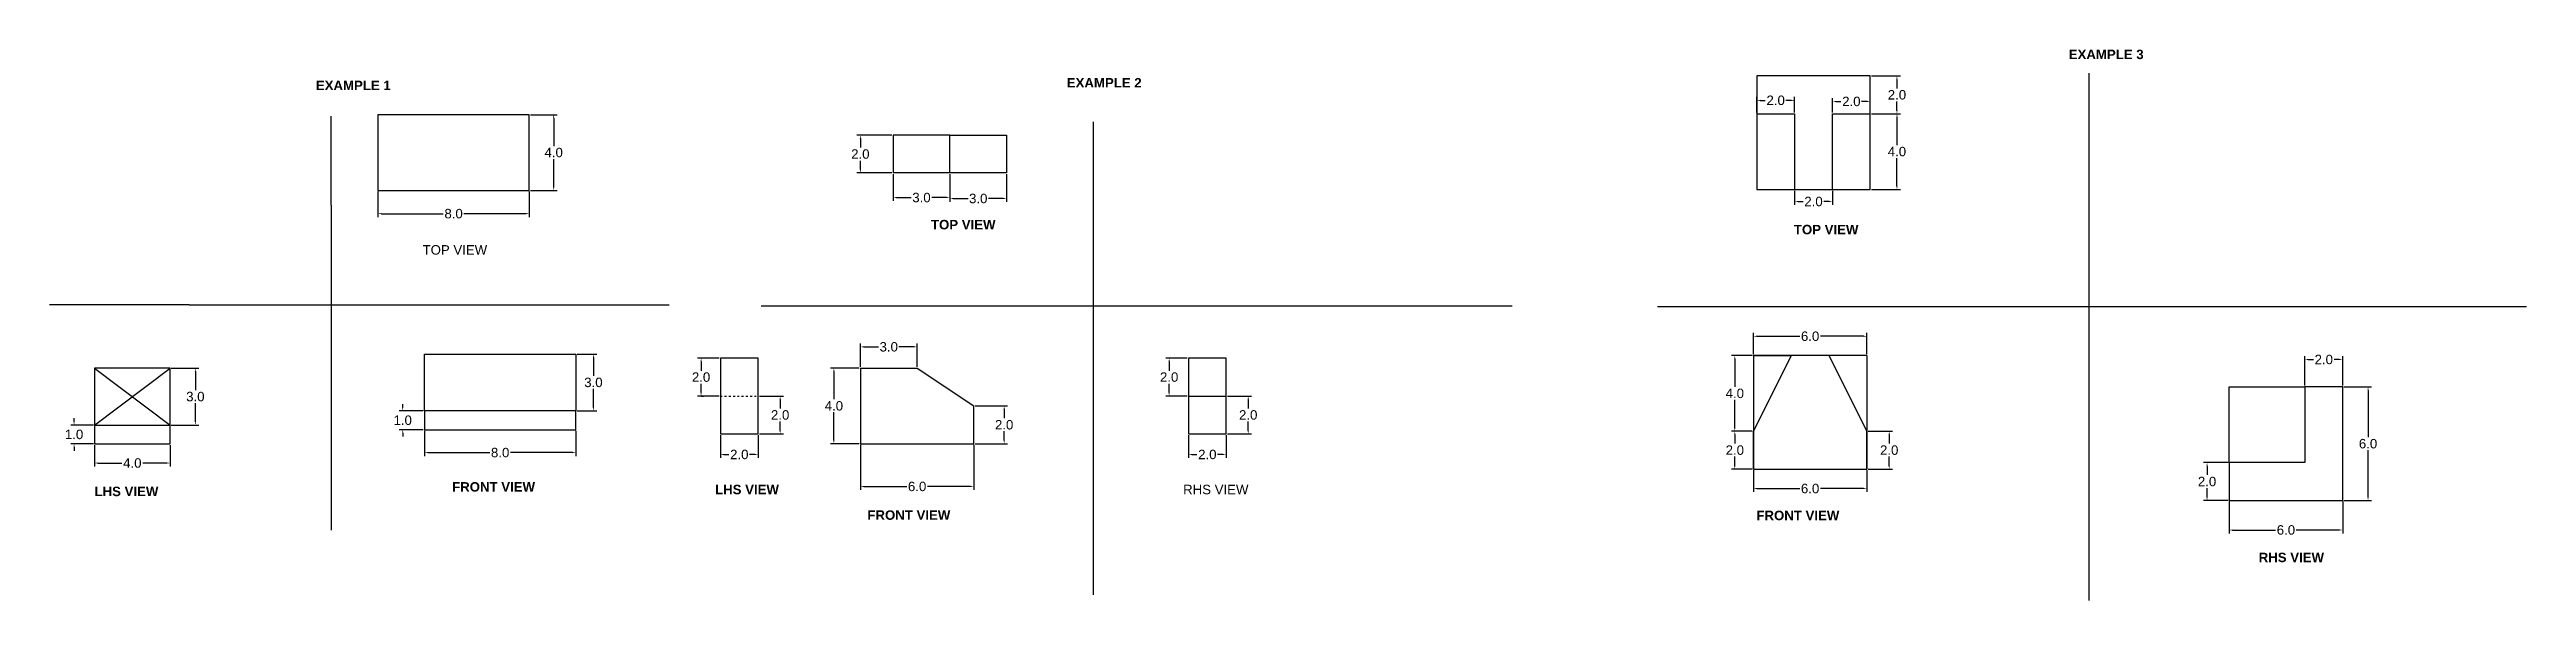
# Model space of a CAD drawing. Header units: inches. Extents: x 2 to 302, y 25 to 79.
# Drawn here: x 2.4 to 133.3, y 29.6 to 58.7 of the extents above; entities that cross this region are included whole.
import ezdxf

# ---------------------------------------------------------------- set-up
doc = ezdxf.new("R2010")
doc.units = ezdxf.units.IN
doc.header["$MEASUREMENT"] = 0
doc.linetypes.add('ACAD_ISO07W100', pattern=[3, 0, -3])
doc.linetypes.add('DOT2', pattern=[0.125, 0, -0.125])
doc.styles.get("Standard").update_dxf_attribs({"font": 'arial.ttf'})
doc.dimstyles.get("Standard").update_dxf_attribs({"dimtxt": 0.5, "dimasz": 0.18, "dimexe": 0.18, "dimexo": 0.0625, "dimgap": 0.09, "dimtad": 0, "dimtih": 1, "dimtoh": 1, "dimdec": 1, "dimzin": 0, "dimdsep": 46, "dimtxsty": 'Standard', "dimcen": 0.09, "dimadec": 0, "dimazin": 0, "dimtfac": 1, "dimtdec": 1, "dimtofl": 0, "dimtmove": 0, "dimatfit": 3, "dimfxl": 1, "dimtolj": 1, "dimtzin": 0, "dimarcsym": 0})

msp = doc.modelspace()

# ---------------------------------------------------------------- texts
at = {"attachment_point": 1}
for s, width, heights, insert, char_height in [('{\\fArial|b1|i0|c0|p34;EXAMPLE 3}', 8.9647, [0], (109.09, 58.73), 0.5), ('\\pxt4,10;{\\fArial|b1|i0|c0|p34;EXAMPLE 1}', 6.7871, [0.765], (16.44, 57.09), 0.5), ('{\\fArial|b1|i0|c0|p34;EXAMPLE 2}', 8.9647, [0], (56.13, 57.23), 0.5), ('{\\fArial|b1|i0|c0|p34;TOP VIEW}', 7.2906, [0], (48.95, 49.73), 0.5), ('{\\fArial|b1|i0|c0|p34;TOP VIEW}', 7.2906, [0], (94.56, 49.47), 0.5), ('\\P{\\H2.5x;TOP VIEW}', 6.128, [0], (22.08, 48.73), 0.2), ('{\\fArial|b1|i0|c0|p34;LHS VIEW}', 5.0131, [0], (4.74, 35.63), 0.5), ('{\\fArial|b1|i0|c0|p34;FRONT VIEW}', 6.8675, [0], (23.64, 35.87), 0.5), ('{\\fArial|b1|i0|c0|p34;LHS VIEW}', 3.5028, [0], (37.54, 35.73), 0.5), ('RHS VIEW', 3.5028, [0], (62.28, 35.73), 0.5), ('{\\fArial|b1|i0|c0|p34;FRONT VIEW}', 6.1139, [0], (45.59, 34.38), 0.5), ('{\\fArial|b1|i0|c0|p34;FRONT VIEW}', 6.0846, [0], (92.58, 34.36), 0.5), ('{\\fArial|b1|i0|c0|p34;RHS VIEW}', 6.0846, [0], (119.13, 32.14), 0.5)]:
    msp.add_mtext_dynamic_manual_height_columns(s, width=width, gutter_width=1, heights=heights, dxfattribs=dict(at, insert=insert, char_height=char_height))

# ---------------------------------------------------------------- blocks, each defined once
blk = doc.blocks.new('*D3')
at = {"color": 0, "lineweight": -2, "transparency": 16777216}
for p, q in [((19.72, 51.23), (19.72, 49.88)), ((27.72, 51.23), (27.72, 49.88)), ((19.9, 50.06), (23.17, 50.06)), ((27.54, 50.06), (24.26, 50.06))]:
    blk.add_line(p, q, dxfattribs=at)
at = {"color": 0, "transparency": 16777216}
for points in [[(19.9, 50.09), (19.9, 50.03), (19.72, 50.06)], [(27.54, 50.09), (27.54, 50.03), (27.72, 50.06)]]:
    blk.add_solid(points, dxfattribs=at)
at = {"layer": 'Defpoints', "color": 0, "transparency": 16777216}
for p in [(19.72, 51.29), (27.72, 51.29), (27.72, 50.06)]:
    blk.add_point(p, dxfattribs=at)
at = {"color": 0, "transparency": 16777216, "insert": (23.72, 50.06), "char_height": 0.5, "attachment_point": 5}
blk.add_mtext('\\A1;8.0', dxfattribs=at)
blk = doc.blocks.new('*D4')
at = {"color": 0, "lineweight": -2, "transparency": 16777216}
for p, q in [((27.78, 55.29), (29.19, 55.29)), ((29.01, 55.11), (29.01, 53.63)), ((29.01, 51.47), (29.01, 52.94)), ((27.78, 51.29), (29.19, 51.29))]:
    blk.add_line(p, q, dxfattribs=at)
at = {"color": 0, "transparency": 16777216}
for points in [[(28.98, 55.11), (29.04, 55.11), (29.01, 55.29)], [(28.98, 51.47), (29.04, 51.47), (29.01, 51.29)]]:
    blk.add_solid(points, dxfattribs=at)
at = {"layer": 'Defpoints', "color": 0, "transparency": 16777216}
for p in [(27.72, 55.29), (27.72, 51.29), (29.01, 51.29)]:
    blk.add_point(p, dxfattribs=at)
at = {"color": 0, "transparency": 16777216, "insert": (29.01, 53.29), "char_height": 0.5, "attachment_point": 5}
blk.add_mtext('\\A1;4.0', dxfattribs=at)
blk = doc.blocks.new('*D6')
at = {"color": 0, "lineweight": -2, "transparency": 16777216}
for p, q in [((22.12, 39.64), (20.85, 39.64)), ((21.03, 39.82), (21.03, 40)), ((22.12, 38.64), (20.85, 38.64)), ((21.03, 38.46), (21.03, 38.28))]:
    blk.add_line(p, q, dxfattribs=at)
at = {"color": 0, "transparency": 16777216}
for points in [[(21, 39.82), (21.06, 39.82), (21.03, 39.64)], [(21, 38.46), (21.06, 38.46), (21.03, 38.64)]]:
    blk.add_solid(points, dxfattribs=at)
at = {"layer": 'Defpoints', "color": 0, "transparency": 16777216}
for p in [(22.18, 39.64), (21.03, 38.64), (22.18, 38.64)]:
    blk.add_point(p, dxfattribs=at)
at = {"color": 0, "transparency": 16777216, "insert": (21.03, 39.14), "char_height": 0.5, "attachment_point": 5}
blk.add_mtext('\\A1;1.0', dxfattribs=at)
blk = doc.blocks.new('*D7')
at = {"color": 0, "lineweight": -2, "transparency": 16777216}
for p, q in [((22.18, 38.58), (22.18, 37.25)), ((30.18, 38.58), (30.18, 37.25)), ((22.36, 37.43), (25.64, 37.43)), ((30, 37.43), (26.73, 37.43))]:
    blk.add_line(p, q, dxfattribs=at)
at = {"color": 0, "transparency": 16777216}
for points in [[(22.36, 37.46), (22.36, 37.4), (22.18, 37.43)], [(30, 37.46), (30, 37.4), (30.18, 37.43)]]:
    blk.add_solid(points, dxfattribs=at)
at = {"layer": 'Defpoints', "color": 0, "transparency": 16777216}
for p in [(22.18, 38.64), (30.18, 38.64), (30.18, 37.43)]:
    blk.add_point(p, dxfattribs=at)
at = {"color": 0, "transparency": 16777216, "insert": (26.18, 37.43), "char_height": 0.5, "attachment_point": 5}
blk.add_mtext('\\A1;8.0', dxfattribs=at)
blk = doc.blocks.new('*D8')
at = {"color": 0, "lineweight": -2, "transparency": 16777216}
for p, q in [((30.25, 42.64), (31.29, 42.64)), ((31.11, 42.46), (31.11, 41.49)), ((31.11, 39.82), (31.11, 40.8)), ((30.25, 39.64), (31.29, 39.64))]:
    blk.add_line(p, q, dxfattribs=at)
at = {"color": 0, "transparency": 16777216}
for points in [[(31.08, 42.46), (31.14, 42.46), (31.11, 42.64)], [(31.08, 39.82), (31.14, 39.82), (31.11, 39.64)]]:
    blk.add_solid(points, dxfattribs=at)
at = {"layer": 'Defpoints', "color": 0, "transparency": 16777216}
for p in [(30.18, 42.64), (30.18, 39.64), (31.11, 39.64)]:
    blk.add_point(p, dxfattribs=at)
at = {"color": 0, "transparency": 16777216, "insert": (31.11, 41.14), "char_height": 0.5, "attachment_point": 5}
blk.add_mtext('\\A1;3.0', dxfattribs=at)
blk = doc.blocks.new('*D9')
at = {"color": 0, "lineweight": -2, "transparency": 16777216}
for p, q in [((4.74, 37.83), (4.74, 36.7)), ((4.92, 36.88), (6.18, 36.88)), ((8.56, 36.88), (7.29, 36.88)), ((8.74, 37.83), (8.74, 36.7))]:
    blk.add_line(p, q, dxfattribs=at)
at = {"color": 0, "transparency": 16777216}
for points in [[(4.92, 36.91), (4.92, 36.85), (4.74, 36.88)], [(8.56, 36.91), (8.56, 36.85), (8.74, 36.88)]]:
    blk.add_solid(points, dxfattribs=at)
at = {"layer": 'Defpoints', "color": 0, "transparency": 16777216}
for p in [(4.74, 37.89), (8.74, 37.89), (8.74, 36.88)]:
    blk.add_point(p, dxfattribs=at)
at = {"color": 0, "transparency": 16777216, "insert": (6.74, 36.88), "char_height": 0.5, "attachment_point": 5}
blk.add_mtext('\\A1;4.0', dxfattribs=at)
blk = doc.blocks.new('*D10')
at = {"color": 0, "lineweight": -2, "transparency": 16777216}
for p, q in [((4.68, 38.89), (3.48, 38.89)), ((3.66, 39.07), (3.66, 39.25)), ((4.68, 37.89), (3.48, 37.89)), ((3.66, 37.71), (3.66, 37.53))]:
    blk.add_line(p, q, dxfattribs=at)
at = {"color": 0, "transparency": 16777216}
for points in [[(3.63, 39.07), (3.69, 39.07), (3.66, 38.89)], [(3.63, 37.71), (3.69, 37.71), (3.66, 37.89)]]:
    blk.add_solid(points, dxfattribs=at)
at = {"layer": 'Defpoints', "color": 0, "transparency": 16777216}
for p in [(3.66, 38.89), (4.74, 38.89), (4.74, 37.89)]:
    blk.add_point(p, dxfattribs=at)
at = {"color": 0, "transparency": 16777216, "insert": (3.66, 38.39), "char_height": 0.5, "attachment_point": 5}
blk.add_mtext('\\A1;1.0', dxfattribs=at)
blk = doc.blocks.new('*D11')
at = {"color": 0, "lineweight": -2, "transparency": 16777216}
for p, q in [((8.8, 41.89), (10.25, 41.89)), ((10.07, 41.71), (10.07, 40.74)), ((10.07, 39.07), (10.07, 40.05)), ((8.8, 38.89), (10.25, 38.89))]:
    blk.add_line(p, q, dxfattribs=at)
at = {"color": 0, "transparency": 16777216}
for points in [[(10.04, 41.71), (10.1, 41.71), (10.07, 41.89)], [(10.04, 39.07), (10.1, 39.07), (10.07, 38.89)]]:
    blk.add_solid(points, dxfattribs=at)
at = {"layer": 'Defpoints', "color": 0, "transparency": 16777216}
for p in [(8.74, 41.89), (10.07, 41.89), (8.74, 38.89)]:
    blk.add_point(p, dxfattribs=at)
at = {"color": 0, "transparency": 16777216, "insert": (10.07, 40.39), "char_height": 0.5, "attachment_point": 5}
blk.add_mtext('\\A1;3.0', dxfattribs=at)
blk = doc.blocks.new('*D12')
at = {"color": 0, "lineweight": -2, "transparency": 16777216}
for p, q in [((46.95, 52.14), (46.95, 50.73)), ((49.95, 52.14), (49.95, 50.73)), ((47.13, 50.91), (47.91, 50.91)), ((49.77, 50.91), (48.99, 50.91))]:
    blk.add_line(p, q, dxfattribs=at)
at = {"color": 0, "transparency": 16777216}
for points in [[(47.13, 50.94), (47.13, 50.88), (46.95, 50.91)], [(49.77, 50.94), (49.77, 50.88), (49.95, 50.91)]]:
    blk.add_solid(points, dxfattribs=at)
at = {"layer": 'Defpoints', "color": 0, "transparency": 16777216}
for p in [(46.95, 52.21), (49.95, 52.21), (49.95, 50.91)]:
    blk.add_point(p, dxfattribs=at)
at = {"color": 0, "transparency": 16777216, "insert": (48.45, 50.91), "char_height": 0.5, "attachment_point": 5}
blk.add_mtext('\\A1;3.0', dxfattribs=at)
blk = doc.blocks.new('*D13')
at = {"color": 0, "lineweight": -2, "transparency": 16777216}
for p, q in [((49.95, 52.14), (49.95, 50.68)), ((52.95, 52.14), (52.95, 50.68)), ((50.13, 50.86), (50.91, 50.86)), ((52.77, 50.86), (51.99, 50.86))]:
    blk.add_line(p, q, dxfattribs=at)
at = {"color": 0, "transparency": 16777216}
for points in [[(50.13, 50.89), (50.13, 50.83), (49.95, 50.86)], [(52.77, 50.89), (52.77, 50.83), (52.95, 50.86)]]:
    blk.add_solid(points, dxfattribs=at)
at = {"layer": 'Defpoints', "color": 0, "transparency": 16777216}
for p in [(49.95, 52.21), (52.95, 52.21), (52.95, 50.86)]:
    blk.add_point(p, dxfattribs=at)
at = {"color": 0, "transparency": 16777216, "insert": (51.45, 50.86), "char_height": 0.5, "attachment_point": 5}
blk.add_mtext('\\A1;3.0', dxfattribs=at)
blk = doc.blocks.new('*D14')
at = {"color": 0, "lineweight": -2, "transparency": 16777216}
for p, q in [((46.89, 54.21), (45.04, 54.21)), ((45.22, 54.03), (45.22, 53.55)), ((45.22, 52.39), (45.22, 52.86)), ((46.89, 52.21), (45.04, 52.21))]:
    blk.add_line(p, q, dxfattribs=at)
at = {"color": 0, "transparency": 16777216}
for points in [[(45.19, 54.03), (45.25, 54.03), (45.22, 54.21)], [(45.19, 52.39), (45.25, 52.39), (45.22, 52.21)]]:
    blk.add_solid(points, dxfattribs=at)
at = {"layer": 'Defpoints', "color": 0, "transparency": 16777216}
for p in [(45.22, 54.21), (46.95, 54.21), (46.95, 52.21)]:
    blk.add_point(p, dxfattribs=at)
at = {"color": 0, "transparency": 16777216, "insert": (45.22, 53.21), "char_height": 0.5, "attachment_point": 5}
blk.add_mtext('\\A1;2.0', dxfattribs=at)
blk = doc.blocks.new('*D15')
at = {"color": 0, "lineweight": -2, "transparency": 16777216}
for p, q in [((45.22, 37.84), (45.22, 35.46)), ((51.22, 37.84), (51.22, 35.46)), ((45.4, 35.64), (47.67, 35.64)), ((51.04, 35.64), (48.77, 35.64))]:
    blk.add_line(p, q, dxfattribs=at)
at = {"color": 0, "transparency": 16777216}
for points in [[(45.4, 35.67), (45.4, 35.61), (45.22, 35.64)], [(51.04, 35.67), (51.04, 35.61), (51.22, 35.64)]]:
    blk.add_solid(points, dxfattribs=at)
at = {"layer": 'Defpoints', "color": 0, "transparency": 16777216}
for p in [(45.22, 37.9), (51.22, 37.9), (51.22, 35.64)]:
    blk.add_point(p, dxfattribs=at)
at = {"color": 0, "transparency": 16777216, "insert": (48.22, 35.64), "char_height": 0.5, "attachment_point": 5}
blk.add_mtext('\\A1;6.0', dxfattribs=at)
blk = doc.blocks.new('*D16')
at = {"color": 0, "lineweight": -2, "transparency": 16777216}
for p, q in [((45.16, 41.9), (43.64, 41.9)), ((43.82, 41.72), (43.82, 40.25)), ((43.82, 38.08), (43.82, 39.56)), ((45.16, 37.9), (43.64, 37.9))]:
    blk.add_line(p, q, dxfattribs=at)
at = {"color": 0, "transparency": 16777216}
for points in [[(43.79, 41.72), (43.85, 41.72), (43.82, 41.9)], [(43.79, 38.08), (43.85, 38.08), (43.82, 37.9)]]:
    blk.add_solid(points, dxfattribs=at)
at = {"layer": 'Defpoints', "color": 0, "transparency": 16777216}
for p in [(43.82, 41.9), (45.22, 41.9), (45.22, 37.9)]:
    blk.add_point(p, dxfattribs=at)
at = {"color": 0, "transparency": 16777216, "insert": (43.82, 39.9), "char_height": 0.5, "attachment_point": 5}
blk.add_mtext('\\A1;4.0', dxfattribs=at)
blk = doc.blocks.new('*D17')
at = {"color": 0, "lineweight": -2, "transparency": 16777216}
for p, q in [((45.22, 41.97), (45.22, 43.2)), ((45.4, 43.02), (46.18, 43.02)), ((48.04, 43.02), (47.26, 43.02)), ((48.22, 41.97), (48.22, 43.2))]:
    blk.add_line(p, q, dxfattribs=at)
at = {"color": 0, "transparency": 16777216}
for points in [[(45.4, 43.05), (45.4, 42.99), (45.22, 43.02)], [(48.04, 43.05), (48.04, 42.99), (48.22, 43.02)]]:
    blk.add_solid(points, dxfattribs=at)
at = {"layer": 'Defpoints', "color": 0, "transparency": 16777216}
for p in [(45.22, 41.9), (48.22, 43.02), (48.22, 41.9)]:
    blk.add_point(p, dxfattribs=at)
at = {"color": 0, "transparency": 16777216, "insert": (46.72, 43.02), "char_height": 0.5, "attachment_point": 5}
blk.add_mtext('\\A1;3.0', dxfattribs=at)
blk = doc.blocks.new('*D18')
at = {"color": 0, "lineweight": -2, "transparency": 16777216}
for p, q in [((51.28, 39.9), (53, 39.9)), ((52.82, 39.72), (52.82, 39.25)), ((52.82, 38.08), (52.82, 38.56)), ((51.28, 37.9), (53, 37.9))]:
    blk.add_line(p, q, dxfattribs=at)
at = {"color": 0, "transparency": 16777216}
for points in [[(52.79, 39.72), (52.85, 39.72), (52.82, 39.9)], [(52.79, 38.08), (52.85, 38.08), (52.82, 37.9)]]:
    blk.add_solid(points, dxfattribs=at)
at = {"layer": 'Defpoints', "color": 0, "transparency": 16777216}
for p in [(51.22, 39.9), (51.22, 37.9), (52.82, 37.9)]:
    blk.add_point(p, dxfattribs=at)
at = {"color": 0, "transparency": 16777216, "insert": (52.82, 38.9), "char_height": 0.5, "attachment_point": 5}
blk.add_mtext('\\A1;2.0', dxfattribs=at)
blk = doc.blocks.new('*D19')
at = {"color": 0, "lineweight": -2, "transparency": 16777216}
for p, q in [((62.49, 42.42), (61.36, 42.42)), ((61.54, 42.24), (61.54, 41.76)), ((61.54, 40.6), (61.54, 41.07)), ((62.49, 40.42), (61.36, 40.42))]:
    blk.add_line(p, q, dxfattribs=at)
at = {"color": 0, "transparency": 16777216}
for points in [[(61.51, 42.24), (61.57, 42.24), (61.54, 42.42)], [(61.51, 40.6), (61.57, 40.6), (61.54, 40.42)]]:
    blk.add_solid(points, dxfattribs=at)
at = {"layer": 'Defpoints', "color": 0, "transparency": 16777216}
for p in [(62.56, 42.42), (61.54, 40.42), (62.56, 40.42)]:
    blk.add_point(p, dxfattribs=at)
at = {"color": 0, "transparency": 16777216, "insert": (61.54, 41.42), "char_height": 0.5, "attachment_point": 5}
blk.add_mtext('\\A1;2.0', dxfattribs=at)
blk = doc.blocks.new('*D20')
at = {"color": 0, "lineweight": -2, "transparency": 16777216}
for p, q in [((64.62, 40.42), (65.9, 40.42)), ((65.72, 40.24), (65.72, 39.76)), ((64.62, 38.42), (65.9, 38.42)), ((65.72, 38.6), (65.72, 39.07))]:
    blk.add_line(p, q, dxfattribs=at)
at = {"color": 0, "transparency": 16777216}
for points in [[(65.69, 40.24), (65.75, 40.24), (65.72, 40.42)], [(65.69, 38.6), (65.75, 38.6), (65.72, 38.42)]]:
    blk.add_solid(points, dxfattribs=at)
at = {"layer": 'Defpoints', "color": 0, "transparency": 16777216}
for p in [(64.56, 40.42), (64.56, 38.42), (65.72, 38.42)]:
    blk.add_point(p, dxfattribs=at)
at = {"color": 0, "transparency": 16777216, "insert": (65.72, 39.42), "char_height": 0.5, "attachment_point": 5}
blk.add_mtext('\\A1;2.0', dxfattribs=at)
blk = doc.blocks.new('*D21')
at = {"color": 0, "lineweight": -2, "transparency": 16777216}
for p, q in [((62.56, 38.35), (62.56, 37.15)), ((64.56, 38.35), (64.56, 37.15)), ((62.74, 37.33), (63.01, 37.33)), ((64.38, 37.33), (64.1, 37.33))]:
    blk.add_line(p, q, dxfattribs=at)
at = {"color": 0, "transparency": 16777216}
for points in [[(62.74, 37.36), (62.74, 37.3), (62.56, 37.33)], [(64.38, 37.36), (64.38, 37.3), (64.56, 37.33)]]:
    blk.add_solid(points, dxfattribs=at)
at = {"layer": 'Defpoints', "color": 0, "transparency": 16777216}
for p in [(62.56, 38.42), (64.56, 38.42), (64.56, 37.33)]:
    blk.add_point(p, dxfattribs=at)
at = {"color": 0, "transparency": 16777216, "insert": (63.56, 37.33), "char_height": 0.5, "attachment_point": 5}
blk.add_mtext('\\A1;2.0', dxfattribs=at)
blk = doc.blocks.new('*D22')
at = {"color": 0, "lineweight": -2, "transparency": 16777216}
for p, q in [((37.75, 42.42), (36.62, 42.42)), ((36.8, 42.24), (36.8, 41.76)), ((36.8, 40.6), (36.8, 41.07)), ((37.75, 40.42), (36.62, 40.42))]:
    blk.add_line(p, q, dxfattribs=at)
at = {"color": 0, "transparency": 16777216}
for points in [[(36.77, 42.24), (36.83, 42.24), (36.8, 42.42)], [(36.77, 40.6), (36.83, 40.6), (36.8, 40.42)]]:
    blk.add_solid(points, dxfattribs=at)
at = {"layer": 'Defpoints', "color": 0, "transparency": 16777216}
for p in [(37.82, 42.42), (36.8, 40.42), (37.82, 40.42)]:
    blk.add_point(p, dxfattribs=at)
at = {"color": 0, "transparency": 16777216, "insert": (36.8, 41.42), "char_height": 0.5, "attachment_point": 5}
blk.add_mtext('\\A1;2.0', dxfattribs=at)
blk = doc.blocks.new('*D23')
at = {"color": 0, "lineweight": -2, "transparency": 16777216}
for p, q in [((39.88, 40.42), (41.16, 40.42)), ((40.98, 40.24), (40.98, 39.76)), ((39.88, 38.42), (41.16, 38.42)), ((40.98, 38.6), (40.98, 39.07))]:
    blk.add_line(p, q, dxfattribs=at)
at = {"color": 0, "transparency": 16777216}
for points in [[(40.95, 40.24), (41.01, 40.24), (40.98, 40.42)], [(40.95, 38.6), (41.01, 38.6), (40.98, 38.42)]]:
    blk.add_solid(points, dxfattribs=at)
at = {"layer": 'Defpoints', "color": 0, "transparency": 16777216}
for p in [(39.82, 40.42), (39.82, 38.42), (40.98, 38.42)]:
    blk.add_point(p, dxfattribs=at)
at = {"color": 0, "transparency": 16777216, "insert": (40.98, 39.42), "char_height": 0.5, "attachment_point": 5}
blk.add_mtext('\\A1;2.0', dxfattribs=at)
blk = doc.blocks.new('*D24')
at = {"color": 0, "lineweight": -2, "transparency": 16777216}
for p, q in [((37.82, 38.35), (37.82, 37.15)), ((39.82, 38.35), (39.82, 37.15)), ((38, 37.33), (38.27, 37.33)), ((39.64, 37.33), (39.36, 37.33))]:
    blk.add_line(p, q, dxfattribs=at)
at = {"color": 0, "transparency": 16777216}
for points in [[(38, 37.36), (38, 37.3), (37.82, 37.33)], [(39.64, 37.36), (39.64, 37.3), (39.82, 37.33)]]:
    blk.add_solid(points, dxfattribs=at)
at = {"layer": 'Defpoints', "color": 0, "transparency": 16777216}
for p in [(37.82, 38.42), (39.82, 38.42), (39.82, 37.33)]:
    blk.add_point(p, dxfattribs=at)
at = {"color": 0, "transparency": 16777216, "insert": (38.82, 37.33), "char_height": 0.5, "attachment_point": 5}
blk.add_mtext('\\A1;2.0', dxfattribs=at)
blk = doc.blocks.new('*D25')
at = {"color": 0, "lineweight": -2, "transparency": 16777216}
for p, q in [((37.75, 42.42), (36.62, 42.42)), ((36.8, 42.24), (36.8, 41.76)), ((36.8, 40.6), (36.8, 41.07)), ((37.75, 40.42), (36.62, 40.42))]:
    blk.add_line(p, q, dxfattribs=at)
at = {"color": 0, "transparency": 16777216}
for points in [[(36.77, 42.24), (36.83, 42.24), (36.8, 42.42)], [(36.77, 40.6), (36.83, 40.6), (36.8, 40.42)]]:
    blk.add_solid(points, dxfattribs=at)
at = {"layer": 'Defpoints', "color": 0, "transparency": 16777216}
for p in [(37.82, 42.42), (36.8, 40.42), (37.82, 40.42)]:
    blk.add_point(p, dxfattribs=at)
at = {"color": 0, "transparency": 16777216, "insert": (36.8, 41.42), "char_height": 0.5, "attachment_point": 5}
blk.add_mtext('\\A1;2.0', dxfattribs=at)
blk = doc.blocks.new('*D26')
at = {"color": 0, "lineweight": -2, "transparency": 16777216}
for p, q in [((39.88, 40.42), (41.16, 40.42)), ((40.98, 40.24), (40.98, 39.76)), ((39.88, 38.42), (41.16, 38.42)), ((40.98, 38.6), (40.98, 39.07))]:
    blk.add_line(p, q, dxfattribs=at)
at = {"color": 0, "transparency": 16777216}
for points in [[(40.95, 40.24), (41.01, 40.24), (40.98, 40.42)], [(40.95, 38.6), (41.01, 38.6), (40.98, 38.42)]]:
    blk.add_solid(points, dxfattribs=at)
at = {"layer": 'Defpoints', "color": 0, "transparency": 16777216}
for p in [(39.82, 40.42), (39.82, 38.42), (40.98, 38.42)]:
    blk.add_point(p, dxfattribs=at)
at = {"color": 0, "transparency": 16777216, "insert": (40.98, 39.42), "char_height": 0.5, "attachment_point": 5}
blk.add_mtext('\\A1;2.0', dxfattribs=at)
blk = doc.blocks.new('*D27')
at = {"color": 0, "lineweight": -2, "transparency": 16777216}
for p, q in [((37.82, 38.35), (37.82, 37.15)), ((39.82, 38.35), (39.82, 37.15)), ((38, 37.33), (38.27, 37.33)), ((39.64, 37.33), (39.36, 37.33))]:
    blk.add_line(p, q, dxfattribs=at)
at = {"color": 0, "transparency": 16777216}
for points in [[(38, 37.36), (38, 37.3), (37.82, 37.33)], [(39.64, 37.36), (39.64, 37.3), (39.82, 37.33)]]:
    blk.add_solid(points, dxfattribs=at)
at = {"layer": 'Defpoints', "color": 0, "transparency": 16777216}
for p in [(37.82, 38.42), (39.82, 38.42), (39.82, 37.33)]:
    blk.add_point(p, dxfattribs=at)
at = {"color": 0, "transparency": 16777216, "insert": (38.82, 37.33), "char_height": 0.5, "attachment_point": 5}
blk.add_mtext('\\A1;2.0', dxfattribs=at)
blk = doc.blocks.new('*D28')
at = {"color": 0, "lineweight": -2, "transparency": 16777216}
for p, q in [((92.6, 55.4), (92.6, 56.23)), ((92.78, 56.05), (93.05, 56.05)), ((94.42, 56.05), (94.14, 56.05)), ((94.6, 55.4), (94.6, 56.23))]:
    blk.add_line(p, q, dxfattribs=at)
at = {"color": 0, "transparency": 16777216}
for points in [[(92.78, 56.08), (92.78, 56.02), (92.6, 56.05)], [(94.42, 56.08), (94.42, 56.02), (94.6, 56.05)]]:
    blk.add_solid(points, dxfattribs=at)
at = {"layer": 'Defpoints', "color": 0, "transparency": 16777216}
for p in [(92.6, 55.34), (94.6, 56.05), (94.6, 55.34)]:
    blk.add_point(p, dxfattribs=at)
at = {"color": 0, "transparency": 16777216, "insert": (93.6, 56.05), "char_height": 0.5, "attachment_point": 5}
blk.add_mtext('\\A1;2.0', dxfattribs=at)
blk = doc.blocks.new('*D29')
at = {"color": 0, "lineweight": -2, "transparency": 16777216}
for p, q in [((96.6, 55.4), (96.6, 56.17)), ((96.78, 55.99), (97.05, 55.99)), ((98.42, 55.99), (98.14, 55.99)), ((98.6, 55.4), (98.6, 56.17))]:
    blk.add_line(p, q, dxfattribs=at)
at = {"color": 0, "transparency": 16777216}
for points in [[(96.78, 56.02), (96.78, 55.96), (96.6, 55.99)], [(98.42, 56.02), (98.42, 55.96), (98.6, 55.99)]]:
    blk.add_solid(points, dxfattribs=at)
at = {"layer": 'Defpoints', "color": 0, "transparency": 16777216}
for p in [(96.6, 55.34), (98.6, 55.99), (98.6, 55.34)]:
    blk.add_point(p, dxfattribs=at)
at = {"color": 0, "transparency": 16777216, "insert": (97.6, 55.99), "char_height": 0.5, "attachment_point": 5}
blk.add_mtext('\\A1;2.0', dxfattribs=at)
blk = doc.blocks.new('*D30')
at = {"color": 0, "lineweight": -2, "transparency": 16777216}
for p, q in [((94.6, 51.27), (94.6, 50.52)), ((96.6, 51.27), (96.6, 50.52)), ((94.78, 50.7), (95.05, 50.7)), ((96.42, 50.7), (96.14, 50.7))]:
    blk.add_line(p, q, dxfattribs=at)
at = {"color": 0, "transparency": 16777216}
for points in [[(94.78, 50.73), (94.78, 50.67), (94.6, 50.7)], [(96.42, 50.73), (96.42, 50.67), (96.6, 50.7)]]:
    blk.add_solid(points, dxfattribs=at)
at = {"layer": 'Defpoints', "color": 0, "transparency": 16777216}
for p in [(94.6, 51.34), (96.6, 51.34), (96.6, 50.7)]:
    blk.add_point(p, dxfattribs=at)
at = {"color": 0, "transparency": 16777216, "insert": (95.6, 50.7), "char_height": 0.5, "attachment_point": 5}
blk.add_mtext('\\A1;2.0', dxfattribs=at)
blk = doc.blocks.new('*D31')
at = {"color": 0, "lineweight": -2, "transparency": 16777216}
for p, q in [((98.66, 57.34), (100.19, 57.34)), ((100.01, 57.16), (100.01, 56.68)), ((98.66, 55.34), (100.19, 55.34)), ((100.01, 55.52), (100.01, 55.99))]:
    blk.add_line(p, q, dxfattribs=at)
at = {"color": 0, "transparency": 16777216}
for points in [[(99.98, 57.16), (100.04, 57.16), (100.01, 57.34)], [(99.98, 55.52), (100.04, 55.52), (100.01, 55.34)]]:
    blk.add_solid(points, dxfattribs=at)
at = {"layer": 'Defpoints', "color": 0, "transparency": 16777216}
for p in [(98.6, 57.34), (98.6, 55.34), (100.01, 55.34)]:
    blk.add_point(p, dxfattribs=at)
at = {"color": 0, "transparency": 16777216, "insert": (100.01, 56.34), "char_height": 0.5, "attachment_point": 5}
blk.add_mtext('\\A1;2.0', dxfattribs=at)
blk = doc.blocks.new('*D32')
at = {"color": 0, "lineweight": -2, "transparency": 16777216}
for p, q in [((98.66, 55.34), (100.19, 55.34)), ((100.01, 55.16), (100.01, 53.68)), ((100.01, 51.52), (100.01, 52.99)), ((98.66, 51.34), (100.19, 51.34))]:
    blk.add_line(p, q, dxfattribs=at)
at = {"color": 0, "transparency": 16777216}
for points in [[(99.98, 55.16), (100.04, 55.16), (100.01, 55.34)], [(99.98, 51.52), (100.04, 51.52), (100.01, 51.34)]]:
    blk.add_solid(points, dxfattribs=at)
at = {"layer": 'Defpoints', "color": 0, "transparency": 16777216}
for p in [(98.6, 55.34), (98.6, 51.34), (100.01, 51.34)]:
    blk.add_point(p, dxfattribs=at)
at = {"color": 0, "transparency": 16777216, "insert": (100.01, 53.34), "char_height": 0.5, "attachment_point": 5}
blk.add_mtext('\\A1;4.0', dxfattribs=at)
blk = doc.blocks.new('*D33')
at = {"color": 0, "lineweight": -2, "transparency": 16777216}
for p, q in [((92.42, 36.5), (92.42, 35.35)), ((92.6, 35.53), (94.88, 35.53)), ((98.24, 35.53), (95.97, 35.53)), ((98.42, 36.5), (98.42, 35.35))]:
    blk.add_line(p, q, dxfattribs=at)
at = {"color": 0, "transparency": 16777216}
for points in [[(92.6, 35.56), (92.6, 35.5), (92.42, 35.53)], [(98.24, 35.56), (98.24, 35.5), (98.42, 35.53)]]:
    blk.add_solid(points, dxfattribs=at)
at = {"layer": 'Defpoints', "color": 0, "transparency": 16777216}
for p in [(92.42, 36.56), (98.42, 36.56), (98.42, 35.53)]:
    blk.add_point(p, dxfattribs=at)
at = {"color": 0, "transparency": 16777216, "insert": (95.42, 35.53), "char_height": 0.5, "attachment_point": 5}
blk.add_mtext('\\A1;6.0', dxfattribs=at)
blk = doc.blocks.new('*D34')
at = {"color": 0, "lineweight": -2, "transparency": 16777216}
for p, q in [((92.36, 38.56), (91.26, 38.56)), ((91.44, 38.38), (91.44, 37.91)), ((91.44, 36.74), (91.44, 37.22)), ((92.36, 36.56), (91.26, 36.56))]:
    blk.add_line(p, q, dxfattribs=at)
at = {"color": 0, "transparency": 16777216}
for points in [[(91.41, 38.38), (91.47, 38.38), (91.44, 38.56)], [(91.41, 36.74), (91.47, 36.74), (91.44, 36.56)]]:
    blk.add_solid(points, dxfattribs=at)
at = {"layer": 'Defpoints', "color": 0, "transparency": 16777216}
for p in [(92.42, 38.56), (91.44, 36.56), (92.42, 36.56)]:
    blk.add_point(p, dxfattribs=at)
at = {"color": 0, "transparency": 16777216, "insert": (91.44, 37.56), "char_height": 0.5, "attachment_point": 5}
blk.add_mtext('\\A1;2.0', dxfattribs=at)
blk = doc.blocks.new('*D35')
at = {"color": 0, "lineweight": -2, "transparency": 16777216}
for p, q in [((98.48, 38.56), (99.78, 38.56)), ((99.6, 38.38), (99.6, 37.91)), ((99.6, 36.74), (99.6, 37.22)), ((98.48, 36.56), (99.78, 36.56))]:
    blk.add_line(p, q, dxfattribs=at)
at = {"color": 0, "transparency": 16777216}
for points in [[(99.57, 38.38), (99.63, 38.38), (99.6, 38.56)], [(99.57, 36.74), (99.63, 36.74), (99.6, 36.56)]]:
    blk.add_solid(points, dxfattribs=at)
at = {"layer": 'Defpoints', "color": 0, "transparency": 16777216}
for p in [(98.42, 38.56), (98.42, 36.56), (99.6, 36.56)]:
    blk.add_point(p, dxfattribs=at)
at = {"color": 0, "transparency": 16777216, "insert": (99.6, 37.56), "char_height": 0.5, "attachment_point": 5}
blk.add_mtext('\\A1;2.0', dxfattribs=at)
blk = doc.blocks.new('*D36')
at = {"color": 0, "lineweight": -2, "transparency": 16777216}
for p, q in [((92.36, 42.56), (91.26, 42.56)), ((91.44, 42.38), (91.44, 40.91)), ((91.44, 38.74), (91.44, 40.22)), ((92.36, 38.56), (91.26, 38.56))]:
    blk.add_line(p, q, dxfattribs=at)
at = {"color": 0, "transparency": 16777216}
for points in [[(91.41, 42.38), (91.47, 42.38), (91.44, 42.56)], [(91.41, 38.74), (91.47, 38.74), (91.44, 38.56)]]:
    blk.add_solid(points, dxfattribs=at)
at = {"layer": 'Defpoints', "color": 0, "transparency": 16777216}
for p in [(92.42, 42.56), (91.44, 38.56), (92.42, 38.56)]:
    blk.add_point(p, dxfattribs=at)
at = {"color": 0, "transparency": 16777216, "insert": (91.44, 40.56), "char_height": 0.5, "attachment_point": 5}
blk.add_mtext('\\A1;4.0', dxfattribs=at)
blk = doc.blocks.new('*D37')
at = {"color": 0, "lineweight": -2, "transparency": 16777216}
for p, q in [((92.42, 42.63), (92.42, 43.76)), ((92.6, 43.58), (94.88, 43.58)), ((98.24, 43.58), (95.97, 43.58)), ((98.42, 42.63), (98.42, 43.76))]:
    blk.add_line(p, q, dxfattribs=at)
at = {"color": 0, "transparency": 16777216}
for points in [[(92.6, 43.61), (92.6, 43.55), (92.42, 43.58)], [(98.24, 43.61), (98.24, 43.55), (98.42, 43.58)]]:
    blk.add_solid(points, dxfattribs=at)
at = {"layer": 'Defpoints', "color": 0, "transparency": 16777216}
for p in [(98.42, 43.58), (92.42, 42.56), (98.42, 42.56)]:
    blk.add_point(p, dxfattribs=at)
at = {"color": 0, "transparency": 16777216, "insert": (95.42, 43.58), "char_height": 0.5, "attachment_point": 5}
blk.add_mtext('\\A1;6.0', dxfattribs=at)
blk = doc.blocks.new('*D38')
at = {"color": 0, "lineweight": -2, "transparency": 16777216}
for p, q in [((117.57, 34.84), (117.57, 33.16)), ((123.57, 34.84), (123.57, 33.16)), ((117.75, 33.34), (120.02, 33.34)), ((123.39, 33.34), (121.11, 33.34))]:
    blk.add_line(p, q, dxfattribs=at)
at = {"color": 0, "transparency": 16777216}
for points in [[(117.75, 33.37), (117.75, 33.31), (117.57, 33.34)], [(123.39, 33.37), (123.39, 33.31), (123.57, 33.34)]]:
    blk.add_solid(points, dxfattribs=at)
at = {"layer": 'Defpoints', "color": 0, "transparency": 16777216}
for p in [(117.57, 34.9), (123.57, 34.9), (123.57, 33.34)]:
    blk.add_point(p, dxfattribs=at)
at = {"color": 0, "transparency": 16777216, "insert": (120.57, 33.34), "char_height": 0.5, "attachment_point": 5}
blk.add_mtext('\\A1;6.0', dxfattribs=at)
blk = doc.blocks.new('*D39')
at = {"color": 0, "lineweight": -2, "transparency": 16777216}
for p, q in [((117.51, 36.9), (116.22, 36.9)), ((116.4, 36.72), (116.4, 36.25)), ((116.4, 35.08), (116.4, 35.56)), ((117.51, 34.9), (116.22, 34.9))]:
    blk.add_line(p, q, dxfattribs=at)
at = {"color": 0, "transparency": 16777216}
for points in [[(116.37, 36.72), (116.43, 36.72), (116.4, 36.9)], [(116.37, 35.08), (116.43, 35.08), (116.4, 34.9)]]:
    blk.add_solid(points, dxfattribs=at)
at = {"layer": 'Defpoints', "color": 0, "transparency": 16777216}
for p in [(116.4, 36.9), (117.57, 36.9), (117.57, 34.9)]:
    blk.add_point(p, dxfattribs=at)
at = {"color": 0, "transparency": 16777216, "insert": (116.4, 35.9), "char_height": 0.5, "attachment_point": 5}
blk.add_mtext('\\A1;2.0', dxfattribs=at)
blk = doc.blocks.new('*D40')
at = {"color": 0, "lineweight": -2, "transparency": 16777216}
for p, q in [((123.63, 40.9), (125.09, 40.9)), ((124.91, 40.72), (124.91, 38.25)), ((124.91, 35.08), (124.91, 37.56)), ((123.63, 34.9), (125.09, 34.9))]:
    blk.add_line(p, q, dxfattribs=at)
at = {"color": 0, "transparency": 16777216}
for points in [[(124.88, 40.72), (124.94, 40.72), (124.91, 40.9)], [(124.88, 35.08), (124.94, 35.08), (124.91, 34.9)]]:
    blk.add_solid(points, dxfattribs=at)
at = {"layer": 'Defpoints', "color": 0, "transparency": 16777216}
for p in [(123.57, 40.9), (123.57, 34.9), (124.91, 34.9)]:
    blk.add_point(p, dxfattribs=at)
at = {"color": 0, "transparency": 16777216, "insert": (124.91, 37.9), "char_height": 0.5, "attachment_point": 5}
blk.add_mtext('\\A1;6.0', dxfattribs=at)
blk = doc.blocks.new('*D41')
at = {"color": 0, "lineweight": -2, "transparency": 16777216}
for p, q in [((121.57, 40.97), (121.57, 42.53)), ((121.75, 42.35), (122.02, 42.35)), ((123.39, 42.35), (123.12, 42.35)), ((123.57, 40.97), (123.57, 42.53))]:
    blk.add_line(p, q, dxfattribs=at)
at = {"color": 0, "transparency": 16777216}
for points in [[(121.75, 42.38), (121.75, 42.32), (121.57, 42.35)], [(123.39, 42.38), (123.39, 42.32), (123.57, 42.35)]]:
    blk.add_solid(points, dxfattribs=at)
at = {"layer": 'Defpoints', "color": 0, "transparency": 16777216}
for p in [(121.57, 42.35), (121.57, 40.9), (123.57, 40.9)]:
    blk.add_point(p, dxfattribs=at)
at = {"color": 0, "transparency": 16777216, "insert": (122.57, 42.35), "char_height": 0.5, "attachment_point": 5}
blk.add_mtext('\\A1;2.0', dxfattribs=at)

# ---------------------------------------------------------------- dimensions: what is measured, and where the dimension line sits
for base, p1, p2, picture, middle in [((94.6, 56.05), (92.6, 55.34), (94.6, 55.34), '*D28', (93.6, 56.05)), ((98.6, 55.99), (96.6, 55.34), (98.6, 55.34), '*D29', (97.6, 55.99)), ((27.72, 50.06), (19.72, 51.29), (27.72, 51.29), '*D3', (23.72, 50.06)), ((49.95, 50.91), (46.95, 52.21), (49.95, 52.21), '*D12', (48.45, 50.91)), ((52.95, 50.86), (49.95, 52.21), (52.95, 52.21), '*D13', (51.45, 50.86)), ((96.6, 50.7), (94.6, 51.34), (96.6, 51.34), '*D30', (95.6, 50.7)), ((48.22, 43.02), (45.22, 41.9), (48.22, 41.9), '*D17', (46.72, 43.02)), ((98.42, 43.58), (92.42, 42.56), (98.42, 42.56), '*D37', (95.42, 43.58)), ((121.57, 42.35), (123.57, 40.9), (121.57, 40.9), '*D41', (122.57, 42.35)), ((30.18, 37.43), (22.18, 38.64), (30.18, 38.64), '*D7', (26.18, 37.43)), ((39.82, 37.33), (37.82, 38.42), (39.82, 38.42), '*D24', (38.82, 37.33)), ((39.82, 37.33), (37.82, 38.42), (39.82, 38.42), '*D27', (38.82, 37.33)), ((64.56, 37.33), (62.56, 38.42), (64.56, 38.42), '*D21', (63.56, 37.33)), ((8.74, 36.88), (4.74, 37.89), (8.74, 37.89), '*D9', (6.74, 36.88)), ((51.22, 35.64), (45.22, 37.9), (51.22, 37.9), '*D15', (48.22, 35.64)), ((98.42, 35.53), (92.42, 36.56), (98.42, 36.56), '*D33', (95.42, 35.53)), ((123.57, 33.34), (117.57, 34.9), (123.57, 34.9), '*D38', (120.57, 33.34))]:
    dim = msp.add_linear_dim(base=base, p1=p1, p2=p2, dimstyle='Standard')
    dim.commit()
    dim.dimension.update_dxf_attribs({"geometry": picture, "text_midpoint": middle})
for base, p1, p2, picture, middle in [((100.01, 55.34), (98.6, 57.34), (98.6, 55.34), '*D31', (100.01, 56.34)), ((29.01, 51.29), (27.72, 55.29), (27.72, 51.29), '*D4', (29.01, 53.29)), ((100.01, 51.34), (98.6, 55.34), (98.6, 51.34), '*D32', (100.01, 53.34)), ((45.22, 54.21), (46.95, 52.21), (46.95, 54.21), '*D14', (45.22, 53.21)), ((31.11, 39.64), (30.18, 42.64), (30.18, 39.64), '*D8', (31.11, 41.14)), ((36.8, 40.42), (37.82, 42.42), (37.82, 40.42), '*D22', (36.8, 41.42)), ((36.8, 40.42), (37.82, 42.42), (37.82, 40.42), '*D25', (36.8, 41.42)), ((43.82, 41.9), (45.22, 37.9), (45.22, 41.9), '*D16', (43.82, 39.9)), ((61.54, 40.42), (62.56, 42.42), (62.56, 40.42), '*D19', (61.54, 41.42)), ((91.44, 38.56), (92.42, 42.56), (92.42, 38.56), '*D36', (91.44, 40.56)), ((10.07, 41.89), (8.74, 38.89), (8.74, 41.89), '*D11', (10.07, 40.39)), ((124.91, 34.9), (123.57, 40.9), (123.57, 34.9), '*D40', (124.91, 37.9)), ((21.03, 38.64), (22.18, 39.64), (22.18, 38.64), '*D6', (21.03, 39.14)), ((40.98, 38.42), (39.82, 40.42), (39.82, 38.42), '*D23', (40.98, 39.42)), ((40.98, 38.42), (39.82, 40.42), (39.82, 38.42), '*D26', (40.98, 39.42)), ((52.82, 37.9), (51.22, 39.9), (51.22, 37.9), '*D18', (52.82, 38.9)), ((65.72, 38.42), (64.56, 40.42), (64.56, 38.42), '*D20', (65.72, 39.42)), ((3.66, 38.89), (4.74, 37.89), (4.74, 38.89), '*D10', (3.66, 38.39)), ((91.44, 36.56), (92.42, 38.56), (92.42, 36.56), '*D34', (91.44, 37.56)), ((99.6, 36.56), (98.42, 38.56), (98.42, 36.56), '*D35', (99.6, 37.56)), ((116.4, 36.9), (117.57, 34.9), (117.57, 36.9), '*D39', (116.4, 35.9))]:
    dim = msp.add_linear_dim(base=base, p1=p1, p2=p2, angle=90, dimstyle='Standard')
    dim.commit()
    dim.dimension.update_dxf_attribs({"geometry": picture, "text_midpoint": middle})

# ---------------------------------------------------------------- linework, layer by layer
for p, q in [((92.6, 57.34), (92.6, 55.34)), ((98.6, 57.34), (92.6, 57.34)), ((98.6, 55.34), (98.6, 57.34)), ((110.15, 57.49), (110.15, 29.62)), ((17.25, 50.51), (17.25, 55.22)), ((27.72, 55.29), (19.72, 55.29)), ((19.72, 55.29), (19.72, 51.29)), ((27.72, 51.29), (27.72, 55.29)), ((92.6, 55.34), (94.6, 55.34)), ((92.6, 55.34), (92.6, 51.34)), ((94.6, 55.34), (94.6, 51.34)), ((96.6, 51.34), (96.6, 55.34)), ((96.6, 55.34), (98.6, 55.34)), ((98.6, 51.34), (98.6, 55.34)), ((49.95, 54.21), (46.95, 54.21)), ((46.95, 54.21), (46.95, 52.21)), ((49.95, 52.21), (49.95, 54.21)), ((49.95, 54.21), (52.95, 54.21)), ((52.95, 54.21), (52.95, 52.21)), ((57.53, 54.91), (57.53, 29.92)), ((19.72, 53.35), (19.72, 51.29)), ((19.72, 51.29), (27.72, 51.29)), ((49.95, 52.21), (46.95, 52.21)), ((52.95, 52.21), (49.95, 52.21)), ((92.6, 51.34), (94.6, 51.34)), ((94.6, 51.34), (96.6, 51.34)), ((94.6, 51.34), (96.6, 51.34)), ((96.6, 51.34), (98.6, 51.34)), ((17.25, 50.51), (17.25, 38.41)), ((9.74, 45.24), (2.36, 45.24)), ((9.74, 45.24), (25.16, 45.24)), ((25.16, 45.24), (35.12, 45.24)), ((39.98, 45.19), (79.67, 45.19)), ((87.36, 45.16), (133.28, 45.16)), ((22.18, 42.64), (30.18, 42.64)), ((22.18, 39.64), (22.18, 42.64)), ((30.18, 42.64), (30.18, 39.64)), ((37.82, 42.42), (37.82, 40.42)), ((39.82, 42.42), (37.82, 42.42)), ((37.82, 42.42), (37.82, 40.42)), ((39.82, 42.42), (37.82, 42.42)), ((39.82, 40.42), (39.82, 42.42)), ((39.82, 40.42), (39.82, 42.42)), ((45.22, 41.9), (45.22, 37.9)), ((45.22, 41.9), (48.22, 41.9)), ((48.22, 41.9), (51.22, 39.9)), ((62.56, 42.42), (62.56, 40.42)), ((64.56, 42.42), (62.56, 42.42)), ((64.56, 40.42), (64.56, 42.42)), ((98.42, 42.56), (92.42, 42.56)), ((92.42, 42.56), (92.42, 36.56)), ((92.42, 42.56), (94.43, 42.56)), ((92.42, 38.56), (94.43, 42.56)), ((98.42, 42.56), (96.42, 42.56)), ((98.42, 38.56), (96.42, 42.56)), ((98.42, 42.56), (98.42, 36.56)), ((4.74, 41.89), (4.74, 38.89)), ((8.74, 41.89), (4.74, 41.89)), ((4.74, 38.89), (8.74, 41.89)), ((4.74, 41.89), (8.74, 38.89)), ((8.74, 38.89), (8.74, 41.89)), ((117.57, 36.9), (117.57, 40.9)), ((117.57, 40.9), (121.57, 40.9)), ((123.57, 40.9), (121.57, 40.9)), ((121.57, 40.9), (121.57, 36.9)), ((123.57, 34.9), (123.57, 40.9)), ((30.18, 39.64), (22.18, 39.64)), ((22.18, 39.64), (22.18, 38.64)), ((30.18, 38.64), (30.18, 39.64)), ((37.82, 40.42), (37.82, 38.42)), ((37.82, 40.42), (37.82, 38.42)), ((39.82, 38.42), (39.82, 40.42)), ((39.82, 38.42), (39.82, 40.42)), ((51.22, 37.9), (51.22, 39.9)), ((62.56, 40.42), (64.56, 40.42)), ((62.56, 40.42), (62.56, 38.42)), ((64.56, 38.42), (64.56, 40.42)), ((4.74, 38.89), (8.74, 38.89)), ((4.74, 38.89), (4.74, 37.89)), ((8.74, 37.89), (8.74, 38.89)), ((17.25, 38.41), (17.25, 33.34)), ((22.18, 38.64), (30.18, 38.64)), ((37.82, 38.42), (39.82, 38.42)), ((37.82, 38.42), (39.82, 38.42)), ((62.56, 38.42), (64.56, 38.42)), ((92.42, 36.56), (92.42, 38.56)), ((98.42, 36.56), (98.42, 38.56)), ((98.42, 38.56), (98.42, 36.56)), ((4.74, 37.89), (8.74, 37.89)), ((45.22, 37.9), (51.22, 37.9)), ((121.57, 36.9), (117.57, 36.9)), ((117.57, 36.9), (117.57, 34.9)), ((92.42, 36.56), (98.42, 36.56)), ((117.57, 34.9), (123.57, 34.9))]:
    msp.add_line(p, q)
at = {"linetype": 'ACAD_ISO07W100'}
for p in [(36.82, 40.42), (37.82, 40.42), (37.82, 40.42), (37.82, 40.42)]:
    msp.add_line(p, (39.82, 40.42), dxfattribs=at)
at = {"linetype": 'DOT2'}
msp.add_line((37.82, 40.42), (39.82, 40.42), dxfattribs=at)
for p in [(92.42, 42.56), (92.42, 42.56), (92.42, 42.56), (92.42, 42.56), (92.42, 42.56), (92.42, 42.56), (92.42, 42.56), (94.42, 42.56)]:
    msp.add_point(p)

msp.set_redraw_order([(e.dxf.handle, doc.entitydb.next_handle()) for e in msp.query("TEXT MTEXT ATTDEF DIMENSION ARC_DIMENSION")])  # texts and dimensions are drawn at this point

doc.saveas('drawing.dxf')
